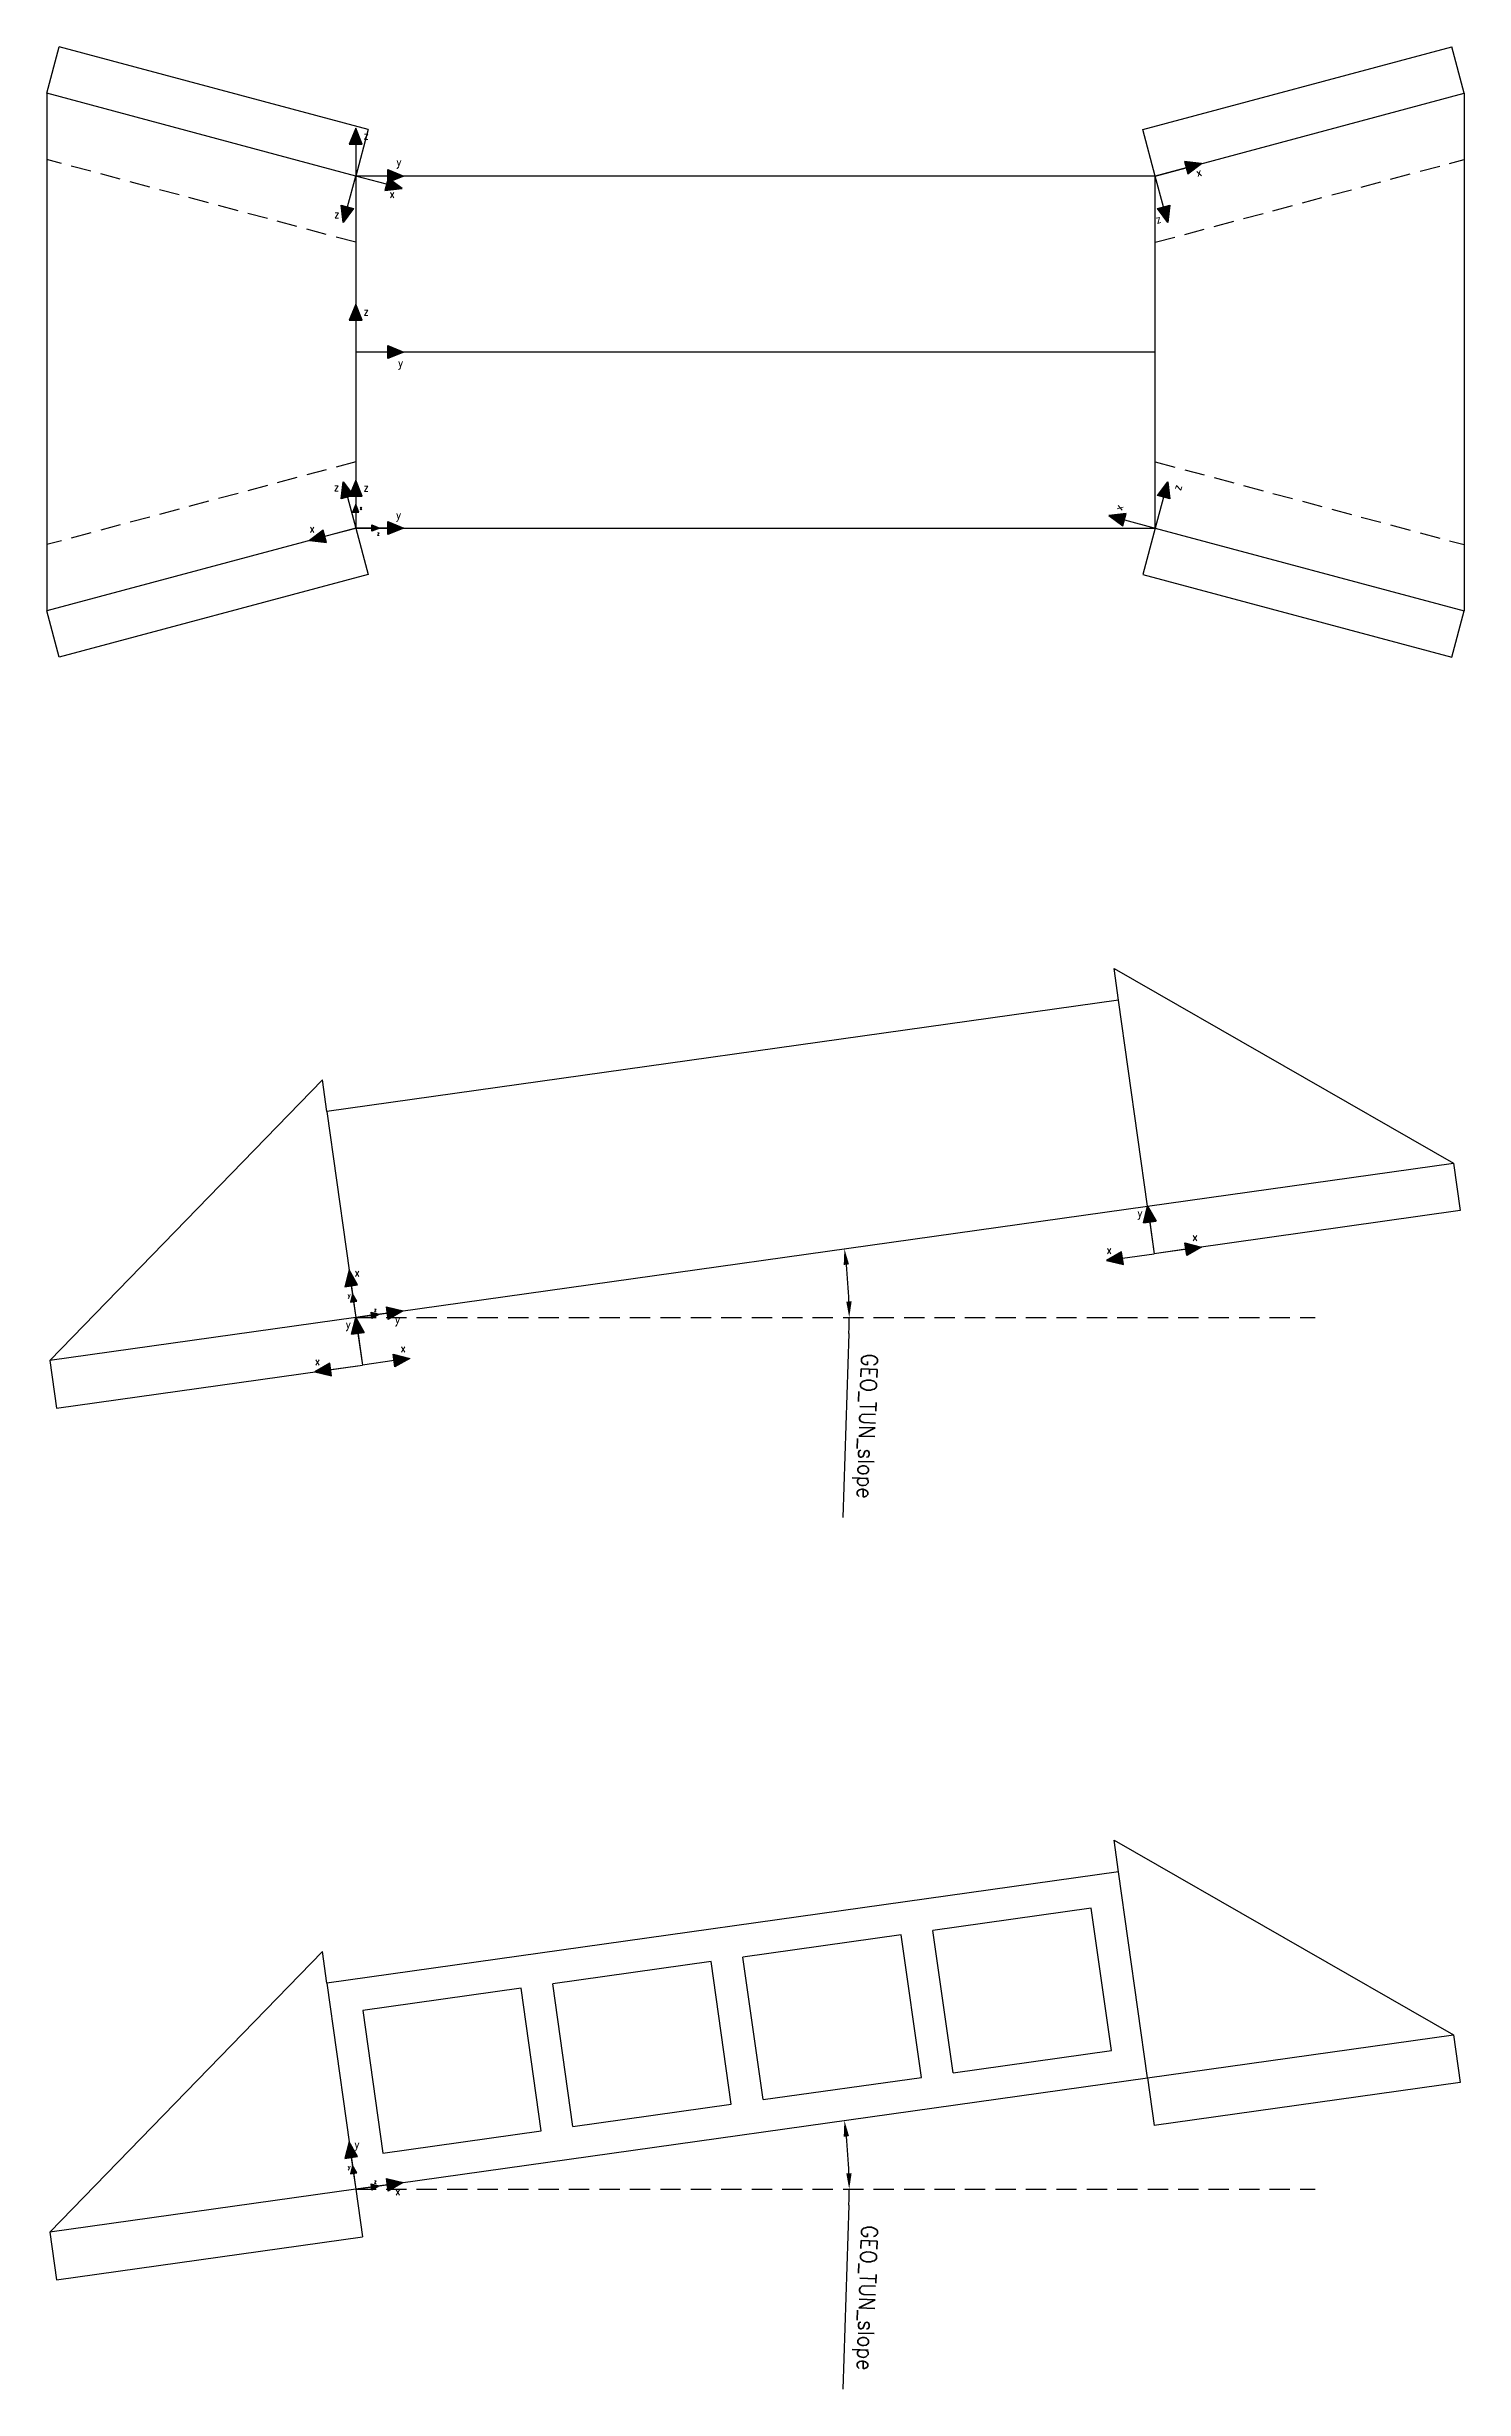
# Model space of a CAD drawing. Header units: millimetres. Extents: x 9422 to 64287, y -8120 to 6483.
# Drawn here: x 31900 to 36332, y -4852 to 2467 of the extents above; entities that cross this region are included whole.
import ezdxf
from ezdxf.enums import TextEntityAlignment as Align

# ---------------------------------------------------------------- set-up
doc = ezdxf.new("R2010")
doc.units = ezdxf.units.MM
doc.linetypes.add('DASHED', pattern=[19.05, 12.7, -6.35])
for name, color, linetype in [('04', 4, 'Continuous'), ('07', 7, 'Continuous'), ('08', 8, 'Continuous'), ('Dimension_03', 3, 'Continuous'), ('Green_04_0.3mm', 106, 'Continuous')]:
    doc.layers.add(name, color=color, linetype=linetype)
doc.styles.add('Color', font='romans.shx', dxfattribs={"width": 0.9, "height": 100})
doc.styles.add('Romans', font='romans.shx', dxfattribs={"width": 0.9, "height": 50})
doc.dimstyles.new('C 1-25 (1-25)', dxfattribs={"dimscale": 25, "dimtxt": 0.18, "dimasz": 2, "dimexe": 1, "dimexo": 1, "dimgap": 1, "dimtad": 1, "dimdec": 0, "dimlfac": 0.1, "dimzin": 0, "dimdsep": 46, "dimtxsty": 'Romans', "dimblk1": 'OBLIQUE', "dimblk2": 'OBLIQUE', "dimsah": 1, "dimcen": 2, "dimdle": 1, "dimclrd": 7, "dimclre": 7, "dimclrt": 3, "dimazin": 2, "dimtfac": 1, "dimtdec": 0, "dimtmove": 0, "dimatfit": 3, "dimfxl": 1, "dimfrac": 1, "dimarcsym": 0})

msp = doc.modelspace()

# ---------------------------------------------------------------- texts
at = {"layer": '07', "ltscale": 5, "style": 'Color', "width": 0.9}
for s, p in [('x', (32878.3, 1027)), ('z', (32932.7, 946.8)), ('y', (32841.7, -1433.1)), ('z', (32923.5, -1478.9)), ('y', (32841.7, -4157.2)), ('z', (32923.5, -4202.9))]:
    msp.add_text(s, height=12.5, dxfattribs=at).set_placement(p, align=Align.MIDDLE_LEFT)
at = {"layer": 'Green_04_0.3mm', "ltscale": 5, "style": 'Color', "width": 0.9}
for s, p in [('z', (32890.4, 2190.2)), ('y', (32993.8, 2108.6)), ('x', (32971.9, 2007.8)), ('z', (32799.3, 1944.4)), ('z', (32890.4, 1640.2)), ('y', (32999, 1479.9)), ('z', (32798.1, 1091.6)), ('z', (32890.4, 1090.2)), ('x', (32722.1, 962.2)), ('y', (32992.7, 1004.8)), ('y', (35310.8, -1176.4)), ('x', (35213.8, -1291.3)), ('x', (35482.3, -1251.1)), ('x', (32862.4, -1362.3)), ('y', (32835.1, -1524.4)), ('y', (32989.4, -1509.2)), ('x', (33006.6, -1599)), ('x', (32738.2, -1639.3)), ('y', (32862.4, -4086.4)), ('x', (32989.4, -4233.3))]:
    msp.add_text(s, height=25, dxfattribs=at).set_placement(p, align=Align.MIDDLE_LEFT)
for s, rotation, p in [('x', 15, (35494.7, 2073.3)), ('z', 15, (35367.9, 1926.9)), ('x', 75, (35250.4, 1019.7)), ('z', 75, (35433.4, 1083.1))]:
    msp.add_text(s, height=25, rotation=rotation, dxfattribs=at).set_placement(p, align=Align.MIDDLE_LEFT)

# ---------------------------------------------------------------- blocks, each defined once
blk = doc.blocks.new('*D9')
at = {"layer": 'Defpoints', "color": 0, "transparency": 16777216}
for p in [(35342, -3879.3), (34402.7, -4083.8), (32866.3, -4227.2), (32866.3, -4227.2), (35866.3, -4227.2)]:
    blk.add_point(p, dxfattribs=at)
at = {"layer": 'Dimension_03', "color": 7, "linetype": 'ByBlock', "lineweight": -2, "transparency": 16777216}
blk.add_line((34408.5, -4277.2), (34389.9, -4851.9), dxfattribs=at)
for start, end in [(1.85671, 6.14329), (358.14329, 0)]:
    blk.add_arc((32866.3, -4227.2), 1543, start, end, dxfattribs=at)
at = {"layer": 'Dimension_03', "color": 7, "transparency": 16777216}
for points in [[(34392.2, -4063.1), (34408.8, -4061.1), (34394.3, -4012.5)], [(34416.9, -4177.1), (34400.2, -4177.4), (34409.4, -4227.2)]]:
    blk.add_solid(points, dxfattribs=at)
at = {"layer": 'Dimension_03', "color": 3, "transparency": 16777216, "insert": (34457.5, -4566.5), "char_height": 50, "attachment_point": 5, "rotation": 268.14329, "style": 'Romans'}
blk.add_mtext('GEO_TUN_slope', dxfattribs=at)
blk = doc.blocks.new('*D8')
at = {"layer": 'Defpoints', "color": 0, "transparency": 16777216}
for p in [(35342, -1155.2), (34402.7, -1359.7), (32866.3, -1503.2), (32866.3, -1503.2), (35866.3, -1503.2)]:
    blk.add_point(p, dxfattribs=at)
at = {"layer": 'Dimension_03', "color": 7, "linetype": 'ByBlock', "lineweight": -2, "transparency": 16777216}
blk.add_line((34408.5, -1553.2), (34389.9, -2127.9), dxfattribs=at)
for start, end in [(1.85671, 6.14329), (358.14329, 0)]:
    blk.add_arc((32866.3, -1503.2), 1543, start, end, dxfattribs=at)
at = {"layer": 'Dimension_03', "color": 7, "transparency": 16777216}
for points in [[(34392.2, -1339.1), (34408.8, -1337), (34394.3, -1288.4)], [(34416.9, -1453), (34400.2, -1453.3), (34409.4, -1503.2)]]:
    blk.add_solid(points, dxfattribs=at)
at = {"layer": 'Dimension_03', "color": 3, "transparency": 16777216, "insert": (34457.5, -1842.4), "char_height": 50, "attachment_point": 5, "rotation": 268.14329, "style": 'Romans'}
blk.add_mtext('GEO_TUN_slope', dxfattribs=at)

# ---------------------------------------------------------------- dimensions: what is measured, and where the dimension line sits
at = {"layer": 'Dimension_03'}
for base, line1, line2, picture, middle in [((34402.7, -1359.7), ((32866.3, -1503.2), (35866.3, -1503.2)), ((32866.3, -1503.2), (35342, -1155.2)), '*D8', (34457.5, -1842.4)), ((34402.7, -4083.8), ((32866.3, -4227.2), (35866.3, -4227.2)), ((32866.3, -4227.2), (35342, -3879.3)), '*D9', (34457.5, -4566.5))]:
    dim = msp.add_angular_dim_2l(base=base, line1=line1, line2=line2, text='GEO_TUN_slope', dimstyle='C 1-25 (1-25)', dxfattribs=at)
    dim.commit()
    dim.dimension.update_dxf_attribs({"geometry": picture, "text_midpoint": middle})

# ---------------------------------------------------------------- hatches: boundary and pattern name
at = {"layer": '07', "transparency": 33554559}
h = msp.add_hatch(color=256, dxfattribs=at)
h.dxf.hatch_style = 1
h.paths.add_polyline_path([(32876.3, 1013.8), (32866.3, 1038.8), (32856.3, 1013.8)])
h = msp.add_hatch(color=256, dxfattribs=at)
h.dxf.hatch_style = 1
h.paths.add_polyline_path([(32916.3, 973.8), (32941.3, 963.8), (32916.3, 953.8)])
h = msp.add_hatch(color=256, dxfattribs=at)
h.dxf.hatch_style = 1
h.paths.add_polyline_path([(32869.3, -1452.3), (32855.9, -1428.9), (32849.5, -1455)])
h = msp.add_hatch(color=256, dxfattribs=at)
h.dxf.hatch_style = 1
h.paths.add_polyline_path([(32914.5, -1486.3), (32940.6, -1492.7), (32917.2, -1506.1)])
h = msp.add_hatch(color=256, dxfattribs=at)
h.dxf.hatch_style = 1
h.paths.add_polyline_path([(32869.3, -4176.3), (32855.9, -4153), (32849.5, -4179.1)])
h = msp.add_hatch(color=256, dxfattribs=at)
h.dxf.hatch_style = 1
h.paths.add_polyline_path([(32914.5, -4210.4), (32940.6, -4216.8), (32917.2, -4230.2)])
at = {"layer": 'Green_04_0.3mm', "transparency": 33554559}
h = msp.add_hatch(color=256, dxfattribs=at)
h.dxf.hatch_style = 1
h.paths.add_polyline_path([(32886.3, 2163.8), (32866.3, 2213.8), (32846.3, 2163.8)])
h = msp.add_hatch(color=256, dxfattribs=at)
h.dxf.hatch_style = 1
h.paths.add_polyline_path([(32957.8, 2018.6), (33011.2, 2024.9), (32968.1, 2057.2)])
h = msp.add_hatch(color=256, dxfattribs=at)
h.dxf.hatch_style = 1
h.paths.add_polyline_path([(32966.3, 2083.8), (33016.3, 2063.8), (32966.3, 2043.8)])
h = msp.add_hatch(color=256, dxfattribs=at)
h.dxf.hatch_style = 1
h.paths.add_polyline_path([(35468.1, 2070.3), (35511.2, 2102.6), (35457.8, 2109)])
h = msp.add_hatch(color=256, dxfattribs=at)
h.dxf.hatch_style = 1
h.paths.add_polyline_path([(32859.8, 1962), (32827.5, 1918.9), (32821.1, 1972.4)])
h = msp.add_hatch(color=256, dxfattribs=at)
h.dxf.hatch_style = 1
h.paths.add_polyline_path([(35411.5, 1972.4), (35405.2, 1918.9), (35372.9, 1962)])
h = msp.add_hatch(color=256, dxfattribs=at)
h.dxf.hatch_style = 1
h.paths.add_polyline_path([(32886.3, 1613.8), (32866.3, 1663.8), (32846.3, 1613.8)])
h = msp.add_hatch(color=256, dxfattribs=at)
h.dxf.hatch_style = 1
h.paths.add_polyline_path([(32966.3, 1533.8), (33016.3, 1513.8), (32966.3, 1493.8)])
h = msp.add_hatch(color=256, dxfattribs=at)
h.dxf.hatch_style = 1
h.paths.add_polyline_path([(32821.1, 1055.2), (32827.5, 1108.7), (32859.8, 1065.5)])
h = msp.add_hatch(color=256, dxfattribs=at)
h.dxf.hatch_style = 1
h.paths.add_polyline_path([(32886.3, 1063.8), (32866.3, 1113.8), (32846.3, 1063.8)])
h = msp.add_hatch(color=256, dxfattribs=at)
h.dxf.hatch_style = 1
h.paths.add_polyline_path([(35372.9, 1065.5), (35405.2, 1108.7), (35411.5, 1055.2)])
h = msp.add_hatch(color=256, dxfattribs=at)
h.dxf.hatch_style = 1
h.paths.add_polyline_path([(32764.6, 957.2), (32721.5, 924.9), (32774.9, 918.6)])
h = msp.add_hatch(color=256, dxfattribs=at)
h.dxf.hatch_style = 1
h.paths.add_polyline_path([(32966.3, 983.8), (33016.3, 963.8), (32966.3, 943.8)])
h = msp.add_hatch(color=256, dxfattribs=at)
h.dxf.hatch_style = 1
h.paths.add_polyline_path([(35274.9, 1009), (35221.5, 1002.6), (35264.6, 970.3)])
h = msp.add_hatch(color=256, dxfattribs=at)
h.dxf.hatch_style = 1
h.paths.add_polyline_path([(35329.2, -1207.5), (35342, -1155.2), (35368.8, -1202)])
h = msp.add_hatch(color=256, dxfattribs=at)
h.dxf.hatch_style = 1
h.paths.add_polyline_path([(35368.8, -1202), (35342, -1155.2), (35329.2, -1207.5)])
h = msp.add_hatch(color=256, dxfattribs=at)
h.dxf.hatch_style = 1
h.paths.add_polyline_path([(35261.1, -1297.9), (35214.3, -1324.7), (35266.6, -1337.5)])
h = msp.add_hatch(color=256, dxfattribs=at)
h.dxf.hatch_style = 1
h.paths.add_polyline_path([(35459.1, -1270.1), (35511.4, -1282.9), (35464.7, -1309.7)])
h = msp.add_hatch(color=256, dxfattribs=at)
h.dxf.hatch_style = 1
h.paths.add_polyline_path([(32872.2, -1401.4), (32845.5, -1354.6), (32832.6, -1406.9)])
h = msp.add_hatch(color=256, dxfattribs=at)
h.dxf.hatch_style = 1
h.paths.add_polyline_path([(32853.5, -1555.5), (32866.3, -1503.2), (32893.1, -1549.9)])
h = msp.add_hatch(color=256, dxfattribs=at)
h.dxf.hatch_style = 1
h.paths.add_polyline_path([(32893.1, -1549.9), (32866.3, -1503.2), (32853.5, -1555.5)])
h = msp.add_hatch(color=256, dxfattribs=at)
h.dxf.hatch_style = 1
h.paths.add_polyline_path([(32962.6, -1469.4), (33014.9, -1482.3), (32968.2, -1509.1)])
h = msp.add_hatch(color=256, dxfattribs=at)
h.dxf.hatch_style = 1
h.paths.add_polyline_path([(32785.4, -1645.8), (32738.7, -1672.6), (32791, -1685.4)])
h = msp.add_hatch(color=256, dxfattribs=at)
h.dxf.hatch_style = 1
h.paths.add_polyline_path([(32983.5, -1618), (33035.8, -1630.8), (32989, -1657.6)])
h = msp.add_hatch(color=256, dxfattribs=at)
h.dxf.hatch_style = 1
h.paths.add_polyline_path([(32872.2, -4125.4), (32845.5, -4078.7), (32832.6, -4131)])
h = msp.add_hatch(color=256, dxfattribs=at)
h.dxf.hatch_style = 1
h.paths.add_polyline_path([(32962.6, -4193.5), (33014.9, -4206.4), (32968.2, -4233.1)])

# ---------------------------------------------------------------- linework, layer by layer
at = {"layer": '04'}
for p, q in [((31900.4, 2322.6), (31939.2, 2467.5)), ((32905.2, 2208.7), (31939.2, 2467.5)), ((35327.5, 2208.7), (36293.4, 2467.5)), ((36332.3, 2322.6), (36293.4, 2467.5)), ((32866.3, 2063.8), (31900.4, 2322.6)), ((31900.4, 2322.6), (31900.4, 705)), ((35366.3, 2063.8), (36332.3, 2322.6)), ((36332.3, 2322.6), (36332.3, 705)), ((32905.2, 2208.7), (32866.3, 2063.8)), ((35366.3, 2063.8), (35327.5, 2208.7)), ((35366.3, 1513.8), (32866.3, 1513.8)), ((32866.3, 963.8), (31900.4, 705)), ((32866.3, 963.8), (32905.2, 818.9)), ((35366.3, 963.8), (35327.5, 818.9)), ((35366.3, 963.8), (36332.3, 705)), ((32905.2, 818.9), (31939.2, 560.1)), ((35327.5, 818.9), (36293.4, 560.1)), ((31939.2, 560.1), (31900.4, 705)), ((36293.4, 560.1), (36332.3, 705)), ((35251.5, -511.6), (35237.6, -412.5)), ((35237.6, -412.5), (36298.5, -1020.8)), ((35251.5, -511.6), (32775.9, -859.5)), ((32762, -760.5), (31909.8, -1637.6)), ((32775.9, -859.5), (32762, -760.5)), ((35342, -1155.2), (36298.5, -1020.8)), ((36298.5, -1020.8), (36319.4, -1169.3)), ((35342, -1155.2), (35362.9, -1303.8)), ((36319.4, -1169.3), (35362.9, -1303.8)), ((32866.3, -1503.2), (31909.8, -1637.6)), ((32866.3, -1503.2), (32887.2, -1651.7)), ((31909.8, -1637.6), (31930.7, -1786.1)), ((31930.7, -1786.1), (32887.2, -1651.7)), ((35251.5, -3235.6), (35237.6, -3136.6)), ((35237.6, -3136.6), (36298.5, -3744.9)), ((35251.5, -3235.6), (32775.9, -3583.6)), ((35166.4, -3348.6), (34671.3, -3418.2)), ((34572.3, -3432.1), (34077.1, -3501.7)), ((34634.9, -3877.7), (34572.3, -3432.1)), ((34733.9, -3863.8), (34671.3, -3418.2)), ((32762, -3484.5), (31909.8, -4361.7)), ((32775.9, -3583.6), (32762, -3484.5)), ((34139.8, -3947.3), (34077.1, -3501.7)), ((33978.1, -3515.6), (33483, -3585.2)), ((33545.6, -4030.8), (33483, -3585.2)), ((34040.7, -3961.2), (33978.1, -3515.6)), ((33384, -3599.1), (32888.8, -3668.7)), ((33446.6, -4044.7), (33384, -3599.1)), ((35342, -3879.3), (36298.5, -3744.9)), ((36298.5, -3744.9), (36319.4, -3893.4)), ((35342, -3879.3), (35362.9, -4027.8)), ((36319.4, -3893.4), (35362.9, -4027.8)), ((32866.3, -4227.2), (31909.8, -4361.7)), ((32866.3, -4227.2), (32887.2, -4375.8)), ((31909.8, -4361.7), (31930.7, -4510.2)), ((31930.7, -4510.2), (32887.2, -4375.8))]:
    msp.add_line(p, q, dxfattribs=at)
msp.add_lwpolyline([(32866.3, 2063.8), (32866.3, 963.8), (35366.3, 963.8), (35366.3, 2063.8)], close=True, dxfattribs=at)
for points in [[(32775.9, -859.5), (32866.3, -1503.2), (35342, -1155.2), (35251.5, -511.6)], [(32775.9, -3583.6), (32866.3, -4227.2), (35342, -3879.3), (35251.5, -3235.6)], [(34733.9, -3863.8), (35229.1, -3794.2), (35166.4, -3348.6)], [(32888.8, -3668.7), (32951.5, -4114.3), (33446.6, -4044.7)], [(34139.8, -3947.3), (34634.9, -3877.7)], [(33545.6, -4030.8), (34040.7, -3961.2)]]:
    msp.add_lwpolyline(points, dxfattribs=at)
at = {"layer": '07', "linetype": 'DASHED', "ltscale": 5}
for p, q in [((32866.3, 1856.7), (31900.4, 2115.5)), ((35366.3, 1856.7), (36332.3, 2115.5)), ((32866.3, 1170.8), (31900.4, 912)), ((35366.3, 1170.8), (36332.3, 912))]:
    msp.add_line(p, q, dxfattribs=at)
at = {"layer": '07'}
for p, q in [((32866.3, 1013.8), (32866.3, 963.8)), ((32916.3, 963.8), (32866.3, 963.8)), ((32859.4, -1453.7), (32866.3, -1503.2)), ((32915.9, -1496.2), (32866.3, -1503.2)), ((32859.4, -4177.7), (32866.3, -4227.2)), ((32915.9, -4220.3), (32866.3, -4227.2))]:
    msp.add_line(p, q, dxfattribs=at)
for points in [[(32876.3, 1013.8), (32866.3, 1038.8), (32856.3, 1013.8)], [(32916.3, 973.8), (32941.3, 963.8), (32916.3, 953.8)], [(32869.3, -1452.3), (32855.9, -1428.9), (32849.5, -1455)], [(32914.5, -1486.3), (32940.6, -1492.7), (32917.2, -1506.1)], [(32869.3, -4176.3), (32855.9, -4153), (32849.5, -4179.1)], [(32914.5, -4210.4), (32940.6, -4216.8), (32917.2, -4230.2)]]:
    msp.add_lwpolyline(points, close=True, dxfattribs=at)
at = {"layer": '08', "linetype": 'DASHED', "ltscale": 5}
for p, q in [((32866.3, -1503.2), (35866.3, -1503.2)), ((32866.3, -4227.2), (35866.3, -4227.2))]:
    msp.add_line(p, q, dxfattribs=at)
at = {"layer": 'Green_04_0.3mm'}
for p, q in [((32866.3, 2163.8), (32866.3, 2063.8)), ((32840.5, 1967.2), (32866.3, 2063.8)), ((32966.3, 2063.8), (32866.3, 2063.8)), ((32962.9, 2037.9), (32866.3, 2063.8)), ((35462.9, 2089.7), (35366.3, 2063.8)), ((35392.2, 1967.2), (35366.3, 2063.8)), ((32866.3, 1613.8), (32866.3, 1513.8)), ((32966.3, 1513.8), (32866.3, 1513.8)), ((32840.5, 1060.4), (32866.3, 963.8)), ((32866.3, 1063.8), (32866.3, 963.8)), ((35392.2, 1060.4), (35366.3, 963.8)), ((32769.7, 937.9), (32866.3, 963.8)), ((32966.3, 963.8), (32866.3, 963.8)), ((35269.7, 989.7), (35366.3, 963.8)), ((35349, -1204.8), (35362.9, -1303.8)), ((35349, -1204.8), (35362.9, -1303.8)), ((35263.9, -1317.7), (35362.9, -1303.8)), ((35461.9, -1289.9), (35362.9, -1303.8)), ((32852.4, -1404.1), (32866.3, -1503.2)), ((32965.4, -1489.3), (32866.3, -1503.2)), ((32873.3, -1552.7), (32887.2, -1651.7)), ((32873.3, -1552.7), (32887.2, -1651.7)), ((32788.2, -1665.6), (32887.2, -1651.7)), ((32986.2, -1637.8), (32887.2, -1651.7)), ((32852.4, -4128.2), (32866.3, -4227.2)), ((32965.4, -4213.3), (32866.3, -4227.2))]:
    msp.add_line(p, q, dxfattribs=at)
for points in [[(32886.3, 2163.8), (32866.3, 2213.8), (32846.3, 2163.8)], [(32957.8, 2018.6), (33011.2, 2024.9), (32968.1, 2057.2)], [(32966.3, 2083.8), (33016.3, 2063.8), (32966.3, 2043.8)], [(35468.1, 2070.3), (35511.2, 2102.6), (35457.8, 2109)], [(32859.8, 1962), (32827.5, 1918.9), (32821.1, 1972.4)], [(35411.5, 1972.4), (35405.2, 1918.9), (35372.9, 1962)], [(32886.3, 1613.8), (32866.3, 1663.8), (32846.3, 1613.8)], [(32966.3, 1533.8), (33016.3, 1513.8), (32966.3, 1493.8)], [(32821.1, 1055.2), (32827.5, 1108.7), (32859.8, 1065.5)], [(32886.3, 1063.8), (32866.3, 1113.8), (32846.3, 1063.8)], [(35372.9, 1065.5), (35405.2, 1108.7), (35411.5, 1055.2)], [(32764.6, 957.2), (32721.5, 924.9), (32774.9, 918.6)], [(32966.3, 983.8), (33016.3, 963.8), (32966.3, 943.8)], [(35274.9, 1009), (35221.5, 1002.6), (35264.6, 970.3)], [(35329.2, -1207.5), (35342, -1155.2), (35368.8, -1202)], [(35368.8, -1202), (35342, -1155.2), (35329.2, -1207.5)], [(35261.1, -1297.9), (35214.3, -1324.7), (35266.6, -1337.5)], [(35459.1, -1270.1), (35511.4, -1282.9), (35464.7, -1309.7)], [(32872.2, -1401.4), (32845.5, -1354.6), (32832.6, -1406.9)], [(32853.5, -1555.5), (32866.3, -1503.2), (32893.1, -1549.9)], [(32893.1, -1549.9), (32866.3, -1503.2), (32853.5, -1555.5)], [(32962.6, -1469.4), (33014.9, -1482.3), (32968.2, -1509.1)], [(32785.4, -1645.8), (32738.7, -1672.6), (32791, -1685.4)], [(32983.5, -1618), (33035.8, -1630.8), (32989, -1657.6)], [(32872.2, -4125.4), (32845.5, -4078.7), (32832.6, -4131)], [(32962.6, -4193.5), (33014.9, -4206.4), (32968.2, -4233.1)]]:
    msp.add_lwpolyline(points, close=True, dxfattribs=at)

msp.set_redraw_order([(e.dxf.handle, doc.entitydb.next_handle()) for e in msp.query("TEXT MTEXT ATTDEF DIMENSION ARC_DIMENSION")])  # texts and dimensions are drawn at this point

doc.saveas('drawing.dxf')
